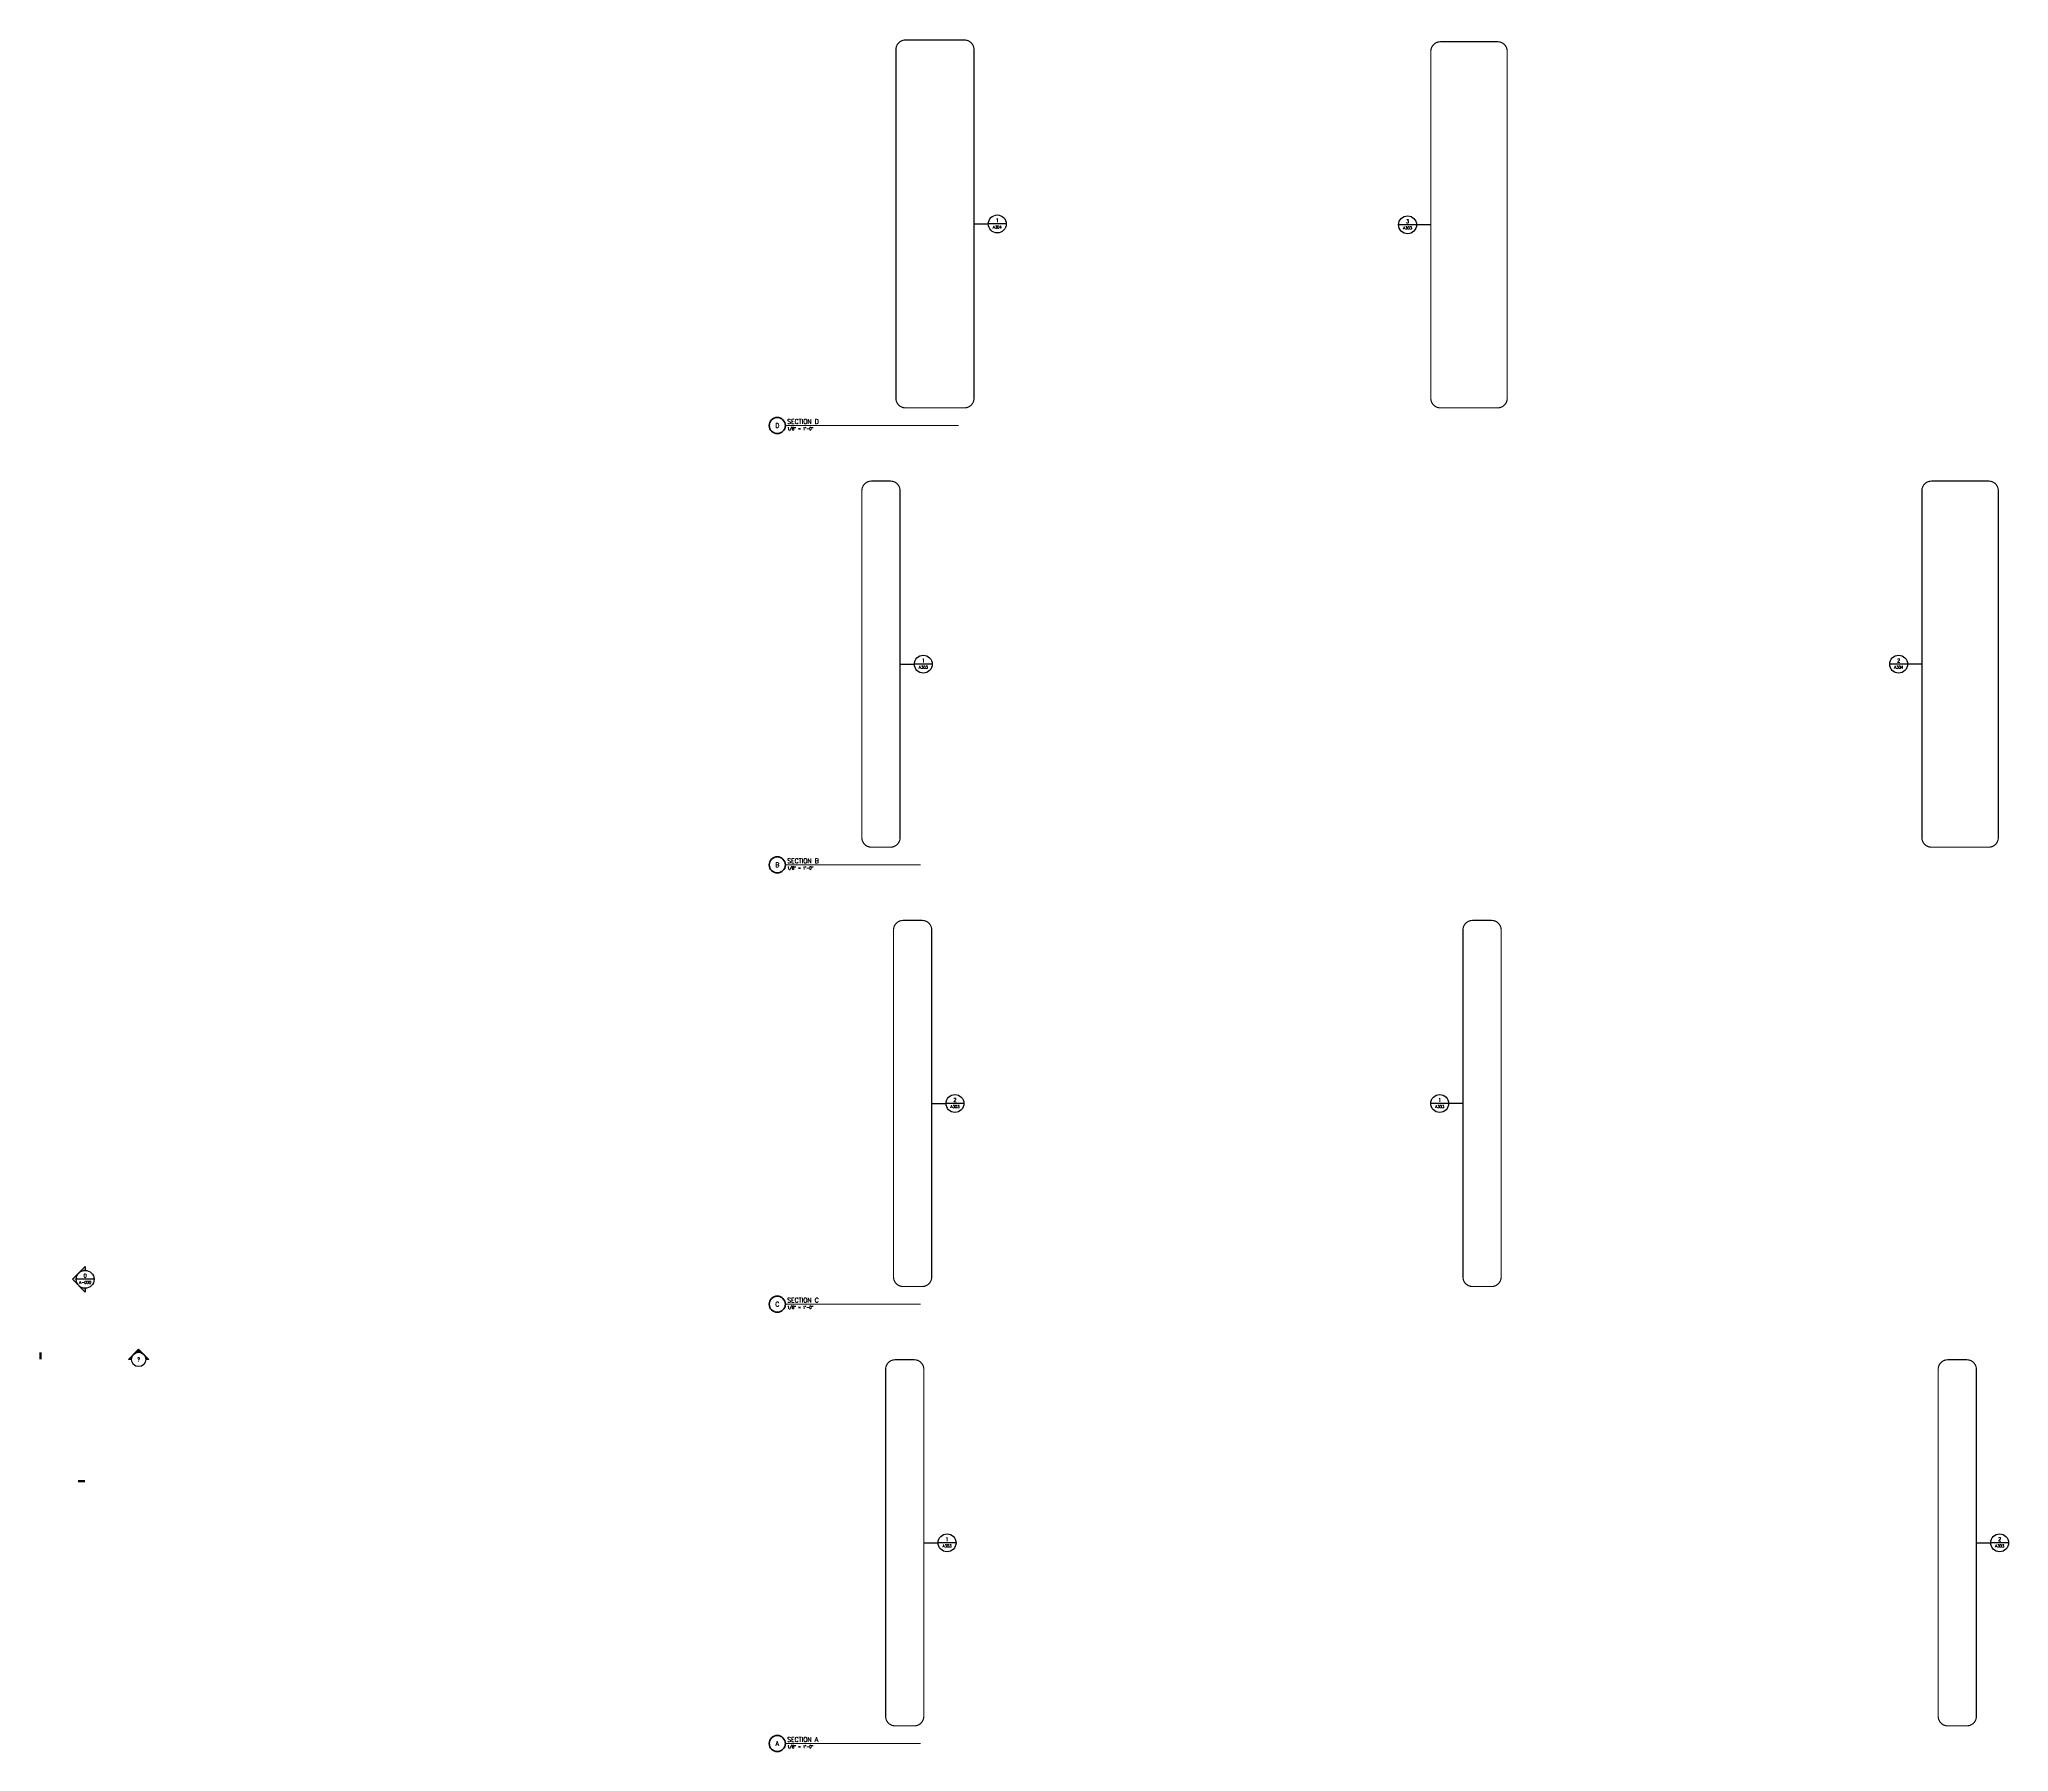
# Model space of a CAD drawing. Header units: inches. Extents: x 1871 to 6822, y -86 to 4217.
import ezdxf
from ezdxf.enums import TextEntityAlignment as Align

# ---------------------------------------------------------------- set-up
doc = ezdxf.new("R2010")
doc.units = ezdxf.units.IN
doc.header["$LTSCALE"] = 0.5
doc.header["$MEASUREMENT"] = 0
doc.linetypes.add('DASHED2', pattern=[0.375, 0.25, -0.125])
doc.layers.get('0').update_dxf_attribs({"lineweight": 18})
doc.layers.add('A-Detl-Iden', color=151, linetype='Continuous', lineweight=25)
doc.layers.add('G-Anno-Ttlb', color=213, linetype='Continuous', lineweight=50)
doc.styles.add('Arch-Dim', font='romans.shx', dxfattribs={"width": 0.75})
doc.styles.add('RomanS', font='romans.shx')
doc.dimstyles.new('Aec-Arch-I-96', dxfattribs={"dimscale": 96, "dimtxt": 0.09375, "dimasz": 0.0625, "dimexe": 0.0625, "dimexo": 0.0625, "dimgap": 0.03125, "dimtad": 1, "dimdec": 4, "dimzin": 3, "dimdsep": 46, "dimlunit": 4, "dimtxsty": 'Arch-Dim', "dimblk": 'ARCHTICK', "dimcen": 0.09375, "dimazin": 2, "dimtfac": 0.75, "dimtdec": 4, "dimtix": 1, "dimtmove": 2, "dimatfit": 2, "dimfxl": 1, "dimtolj": 1, "dimtzin": 0, "dimarcsym": 0})

# ---------------------------------------------------------------- blocks, each defined once
blk = doc.blocks.new('Anno_Section_A1')
at = {"color": 0, "linetype": 'ByBlock', "lineweight": -2}
blk.add_circle((0, 0), 2, dxfattribs=at)
at = {"color": 0, "linetype": 'ByBlock', "lineweight": -2, "style": 'RomanS'}
blk.add_attdef('NUMBER', text='', height=1, dxfattribs=at).set_placement((0, 0), align=Align.MIDDLE)
blk = doc.blocks.new('Anno_Arrow_A1')
at = {"linetype": 'ByBlock', "lineweight": -2}
h = blk.add_hatch(color=0, dxfattribs=at)
h.paths.add_polyline_path([(-1.41, 1.41), (-2.83, 0), (-2, 0, -0.198912)])
h.paths.add_polyline_path([(0, 2.83), (-1.41, 1.41, -0.414214), (1.41, 1.41)])
h.paths.add_polyline_path([(1.9, 0.93), (1.8, 0.88, -0.114349), (2, 0), (2.83, 0)])
h.paths.add_polyline_path([(1.41, 1.41, -0.082683), (1.8, 0.88), (1.9, 0.93)])
at = {"color": 0, "linetype": 'ByBlock', "lineweight": -2}
blk.add_lwpolyline([(-2, 0), (-2.83, 0), (0, 2.83), (2.83, 0), (2, 0)], dxfattribs=at)
blk = doc.blocks.new('Anno_Section_A2')
at = {"color": 0, "linetype": 'ByBlock', "lineweight": -2}
blk.add_line((2.5, 0), (-2.5, 0), dxfattribs=at)
blk.add_circle((0, 0), 2.5, dxfattribs=at)
at = {"color": 0, "linetype": 'ByBlock', "lineweight": -2, "style": 'RomanS'}
blk.add_attdef('NUMBER', text='', height=1, dxfattribs=at).set_placement((0, 0.5), align=Align.CENTER)
blk.add_attdef('SHEET', text='', height=0.75, dxfattribs=at).set_placement((0, -0.5), align=Align.TOP_CENTER)
blk = doc.blocks.new('Anno_Arrow_A2')
at = {"linetype": 'ByBlock', "lineweight": -2}
h = blk.add_hatch(color=0, dxfattribs=at)
h.paths.add_polyline_path([(-1.77, 1.77), (-3.54, 0), (-2.5, 0, -0.198912)])
h.paths.add_polyline_path([(0, 3.54), (-1.77, 1.77, -0.414214), (1.77, 1.77)])
h.paths.add_polyline_path([(2.37, 1.16), (2.25, 1.1, -0.114349), (2.5, 0), (3.54, 0)])
h.paths.add_polyline_path([(1.77, 1.77, -0.082683), (2.25, 1.1), (2.37, 1.16)])
at = {"color": 0, "linetype": 'ByBlock', "lineweight": -2}
blk.add_lwpolyline([(-2.5, 0), (-3.54, 0), (0, 3.54), (3.54, 0), (2.5, 0)], dxfattribs=at)
blk = doc.blocks.new('_ArchTick')
at = {"color": 0, "linetype": 'ByBlock', "const_width": 0.15}
blk.add_lwpolyline([(-0.5, -0.5), (0.5, 0.5)], dxfattribs=at)
blk = doc.blocks.new('Anno_Detail_A2')
at = {"color": 0, "linetype": 'ByBlock', "lineweight": -2}
blk.add_line((2.5, 0), (-2.5, 0), dxfattribs=at)
blk.add_circle((0, 0), 2.5, dxfattribs=at)
at = {"color": 0, "linetype": 'ByBlock', "lineweight": -2, "style": 'RomanS'}
blk.add_attdef('NUMBER', text='', height=1, dxfattribs=at).set_placement((0, 0.5), align=Align.CENTER)
blk.add_attdef('SHEET', text='', height=0.75, dxfattribs=at).set_placement((0, -0.5), align=Align.TOP_CENTER)
blk = doc.blocks.new('Anno_Title_A1')
at = {"color": 0, "linetype": 'ByBlock', "lineweight": -2}
blk.add_circle((0, 0), 2.25, dxfattribs=at)
blk.add_circle((0, 0), 2.25, dxfattribs=at)
at = {"color": 0, "linetype": 'ByBlock', "lineweight": -2, "style": 'RomanS'}
blk.add_attdef('NUMBER', text='', height=1.25, dxfattribs=at).set_placement((0, 0), align=Align.MIDDLE)
blk = doc.blocks.new('Anno_Title_T1')
at = {"color": 0, "linetype": 'ByBlock', "lineweight": -2, "style": 'RomanS'}
blk.add_attdef('TITLE', (2.75, 0.5), '', height=1.25, dxfattribs=at)
blk.add_attdef('SCALE', text='', height=0.75, dxfattribs=at).set_placement((2.75, -0.5), align=Align.TOP_LEFT)

msp = doc.modelspace()

# ---------------------------------------------------------------- linework, layer by layer
at = {"layer": 'A-Detl-Iden', "linetype": 'DASHED2', "const_width": 3, "flags": 128}
for points in [[(4024.2, 3314.9, 0.414214), (4048.2, 3290.9), (4196.5, 3290.9, 0.414214), (4220.5, 3314.9), (4220.5, 4191.3, 0.414214), (4196.5, 4215.3), (4048.2, 4215.3, 0.414214), (4024.2, 4191.3)], [(5369, 3314.9, 0.414214), (5393, 3290.9), (5537, 3290.9, 0.414214), (5561, 3314.9), (5561, 4186.9, 0.414214), (5537, 4210.9), (5393, 4210.9, 0.414214), (5369, 4186.9)], [(3938.6, 2210.9, 0.414214), (3962.6, 2186.9), (4010.6, 2186.9, 0.414214), (4034.6, 2210.9), (4034.6, 3082.9, 0.414214), (4010.6, 3106.9), (3962.6, 3106.9, 0.414214), (3938.6, 3082.9)], [(6603.6, 2210.9, 0.414214), (6627.6, 2186.9), (6771.6, 2186.9, 0.414214), (6795.6, 2210.9), (6795.6, 3082.9, 0.414214), (6771.6, 3106.9), (6627.6, 3106.9, 0.414214), (6603.6, 3082.9)], [(4018.2, 1106.9, 0.414214), (4042.2, 1082.9), (4090.2, 1082.9, 0.414214), (4114.2, 1106.9), (4114.2, 1978.9, 0.414214), (4090.2, 2002.9), (4042.2, 2002.9, 0.414214), (4018.2, 1978.9)], [(5449.8, 1106.9, 0.414214), (5473.8, 1082.9), (5521.8, 1082.9, 0.414214), (5545.8, 1106.9), (5545.8, 1978.9, 0.414214), (5521.8, 2002.9), (5473.8, 2002.9, 0.414214), (5449.8, 1978.9)], [(3998.3, 2.9, 0.414214), (4022.3, -21.1), (4070.3, -21.1, 0.414214), (4094.3, 2.9), (4094.3, 874.9, 0.414214), (4070.3, 898.9), (4022.3, 898.9, 0.414214), (3998.3, 874.9)], [(6644.5, 2.9, 0.414214), (6668.5, -21.1), (6716.5, -21.1, 0.414214), (6740.5, 2.9), (6740.5, 874.9, 0.414214), (6716.5, 898.9), (6668.5, 898.9, 0.414214), (6644.5, 874.9)]]:
    msp.add_lwpolyline(points, format="xyb", close=True, dxfattribs=at)
at = {"layer": 'A-Detl-Iden'}
for points in [[(1967.9, 594, 6, 6, 0), (1985.9, 594, 0, 0, 0), (1985.9, 1078.5, 0, 0, 0)], [(1873.9, 917.8, 6, 6, 0), (1873.9, 899.8, 0, 0, 0), (2102.4, 899.8, 0, 0, 0)], [(1873.9, 917.8, 6, 6, 0), (1873.9, 899.8, 0, 0, 0)], [(1967.9, 594, 6, 6, 0), (1985.9, 594, 0, 0, 0)]]:
    msp.add_lwpolyline(points, format="xyseb", dxfattribs=at)
at = {"layer": 'G-Anno-Ttlb'}
for points in [[(3746.2, 3246.5, 2.4, 2.4, 0), (4182, 3246.5, 2.4, 2.4, 0)], [(3746.2, 2142.5, 2.4, 2.4, 0), (4086, 2142.5, 2.4, 2.4, 0)], [(3746.2, 1038.5, 2.4, 2.4, 0), (4086, 1038.5, 2.4, 2.4, 0)], [(3746.2, -65.5, 2.4, 2.4, 0), (4086, -65.5, 2.4, 2.4, 0)]]:
    msp.add_lwpolyline(points, format="xyseb", dxfattribs=at)

# ---------------------------------------------------------------- block references
at = {"layer": 'A-Detl-Iden'}
ref = msp.add_blockref('Anno_Detail_A2', (4279, 3753.1), dxfattribs=dict(at, xscale=9, yscale=9, zscale=9))
ref.add_attrib('SHEET', 'A304', dxfattribs={"layer": '0', "color": 0, "linetype": 'ByBlock', "lineweight": -2, "height": 6.75, "style": 'Arch-Dim'}).set_placement((4279, 3748.6), align=Align.TOP_CENTER)
ref.add_attrib('NUMBER', '1', dxfattribs={"layer": '0', "color": 0, "linetype": 'ByBlock', "lineweight": -2, "height": 9, "style": 'Arch-Dim'}).set_placement((4279, 3757.6), align=Align.CENTER)
ref = msp.add_blockref('Anno_Detail_A2', (5310.5, 3750.9), dxfattribs=dict(at, xscale=9, yscale=9, zscale=9))
ref.add_attrib('SHEET', 'A303', dxfattribs={"layer": '0', "color": 0, "linetype": 'ByBlock', "lineweight": -2, "height": 6.75, "style": 'Arch-Dim'}).set_placement((5310.5, 3746.4), align=Align.TOP_CENTER)
ref.add_attrib('NUMBER', '3', dxfattribs={"layer": '0', "color": 0, "linetype": 'ByBlock', "lineweight": -2, "height": 9, "style": 'Arch-Dim'}).set_placement((5310.5, 3755.4), align=Align.CENTER)
ref = msp.add_blockref('Anno_Detail_A2', (4093.1, 2646.9), dxfattribs=dict(at, xscale=9, yscale=9, zscale=9))
ref.add_attrib('SHEET', 'A303', dxfattribs={"layer": '0', "color": 0, "linetype": 'ByBlock', "lineweight": -2, "height": 6.75, "style": 'Arch-Dim'}).set_placement((4093.1, 2642.4), align=Align.TOP_CENTER)
ref.add_attrib('NUMBER', '1', dxfattribs={"layer": '0', "color": 0, "linetype": 'ByBlock', "lineweight": -2, "height": 9, "style": 'Arch-Dim'}).set_placement((4093.1, 2651.4), align=Align.CENTER)
ref = msp.add_blockref('Anno_Detail_A2', (6545.1, 2646.9), dxfattribs=dict(at, xscale=9, yscale=9, zscale=9))
ref.add_attrib('SHEET', 'A304', dxfattribs={"layer": '0', "color": 0, "linetype": 'ByBlock', "lineweight": -2, "height": 6.75, "style": 'Arch-Dim'}).set_placement((6545.1, 2642.4), align=Align.TOP_CENTER)
ref.add_attrib('NUMBER', '2', dxfattribs={"layer": '0', "color": 0, "linetype": 'ByBlock', "lineweight": -2, "height": 9, "style": 'Arch-Dim'}).set_placement((6545.1, 2651.4), align=Align.CENTER)
ref = msp.add_blockref('Anno_Detail_A2', (4172.7, 1542.9), dxfattribs=dict(at, xscale=9, yscale=9, zscale=9))
ref.add_attrib('SHEET', 'A303', dxfattribs={"layer": '0', "color": 0, "linetype": 'ByBlock', "lineweight": -2, "height": 6.75, "style": 'Arch-Dim'}).set_placement((4172.7, 1538.4), align=Align.TOP_CENTER)
ref.add_attrib('NUMBER', '2', dxfattribs={"layer": '0', "color": 0, "linetype": 'ByBlock', "lineweight": -2, "height": 9, "style": 'Arch-Dim'}).set_placement((4172.7, 1547.4), align=Align.CENTER)
ref = msp.add_blockref('Anno_Detail_A2', (5391.3, 1542.9), dxfattribs=dict(at, xscale=9, yscale=9, zscale=9))
ref.add_attrib('SHEET', 'A303', dxfattribs={"layer": '0', "color": 0, "linetype": 'ByBlock', "lineweight": -2, "height": 6.75, "style": 'Arch-Dim'}).set_placement((5391.3, 1538.4), align=Align.TOP_CENTER)
ref.add_attrib('NUMBER', '1', dxfattribs={"layer": '0', "color": 0, "linetype": 'ByBlock', "lineweight": -2, "height": 9, "style": 'Arch-Dim'}).set_placement((5391.3, 1547.4), align=Align.CENTER)
at = {"layer": 'A-Detl-Iden', "xscale": 9, "yscale": 9, "zscale": 9, "rotation": 90}
msp.add_blockref('Anno_Arrow_A2', (1985.9, 1101), dxfattribs=at)
at = {"layer": 'A-Detl-Iden'}
ref = msp.add_blockref('Anno_Section_A2', (1985.9, 1101), dxfattribs=dict(at, xscale=9, yscale=9, zscale=9))
ref.add_attrib('SHEET', 'A-000', dxfattribs={"layer": '0', "color": 0, "linetype": 'ByBlock', "lineweight": -2, "height": 6.75, "style": 'Arch-Dim'}).set_placement((1985.9, 1096.5), align=Align.TOP_CENTER)
ref.add_attrib('NUMBER', '0', dxfattribs={"layer": '0', "color": 0, "linetype": 'ByBlock', "lineweight": -2, "height": 9, "style": 'Arch-Dim'}).set_placement((1985.9, 1105.5), align=Align.CENTER)
at = {"layer": 'A-Detl-Iden', "xscale": 9, "yscale": 9, "zscale": 9}
msp.add_blockref('Anno_Arrow_A1', (2120.4, 899.8), dxfattribs=at)
at = {"layer": 'A-Detl-Iden'}
ref = msp.add_blockref('Anno_Section_A1', (2120.4, 899.8), dxfattribs=dict(at, xscale=9, yscale=9, zscale=9))
ref.add_attrib('NUMBER', '?', dxfattribs={"layer": '0', "color": 0, "linetype": 'ByBlock', "lineweight": -2, "height": 9, "style": 'Arch-Dim'}).set_placement((2120.4, 899.8), align=Align.MIDDLE)
ref = msp.add_blockref('Anno_Detail_A2', (4152.8, 438.9), dxfattribs=dict(at, xscale=9, yscale=9, zscale=9))
ref.add_attrib('SHEET', 'A303', dxfattribs={"layer": '0', "color": 0, "linetype": 'ByBlock', "lineweight": -2, "height": 6.75, "style": 'Arch-Dim'}).set_placement((4152.8, 434.4), align=Align.TOP_CENTER)
ref.add_attrib('NUMBER', '1', dxfattribs={"layer": '0', "color": 0, "linetype": 'ByBlock', "lineweight": -2, "height": 9, "style": 'Arch-Dim'}).set_placement((4152.8, 443.4), align=Align.CENTER)
ref = msp.add_blockref('Anno_Detail_A2', (6799, 438.9), dxfattribs=dict(at, xscale=9, yscale=9, zscale=9))
ref.add_attrib('SHEET', 'A303', dxfattribs={"layer": '0', "color": 0, "linetype": 'ByBlock', "lineweight": -2, "height": 6.75, "style": 'Arch-Dim'}).set_placement((6799, 434.4), align=Align.TOP_CENTER)
ref.add_attrib('NUMBER', '2', dxfattribs={"layer": '0', "color": 0, "linetype": 'ByBlock', "lineweight": -2, "height": 9, "style": 'Arch-Dim'}).set_placement((6799, 443.4), align=Align.CENTER)
at = {"layer": 'G-Anno-Ttlb'}
ref = msp.add_blockref('Anno_Title_A1', (3726, 3246.5), dxfattribs=dict(at, xscale=9, yscale=9, zscale=9))
ref.add_attrib('NUMBER', 'D', dxfattribs={"layer": '0', "color": 0, "linetype": 'ByBlock', "lineweight": -2, "height": 11.2, "style": 'Arch-Dim'}).set_placement((3726, 3246.5), align=Align.MIDDLE)
ref = msp.add_blockref('Anno_Title_T1', (3726, 3246.5), dxfattribs=dict(at, xscale=9, yscale=9, zscale=9))
ref.add_attrib('SCALE', '1/8" = 1\'-0"', dxfattribs={"layer": '0', "color": 0, "linetype": 'ByBlock', "lineweight": -2, "height": 6.75, "style": 'Arch-Dim'}).set_placement((3750.7, 3242), align=Align.TOP_LEFT)
ref.add_attrib('TITLE', 'SECTION D', (3750.7, 3251), dxfattribs={"layer": '0', "color": 0, "linetype": 'ByBlock', "lineweight": -2, "height": 11.25, "style": 'Arch-Dim'})
ref = msp.add_blockref('Anno_Title_A1', (3726, 2142.5), dxfattribs=dict(at, xscale=9, yscale=9, zscale=9))
ref.add_attrib('NUMBER', 'B', dxfattribs={"layer": '0', "color": 0, "linetype": 'ByBlock', "lineweight": -2, "height": 11.2, "style": 'Arch-Dim'}).set_placement((3726, 2142.5), align=Align.MIDDLE)
ref = msp.add_blockref('Anno_Title_T1', (3726, 2142.5), dxfattribs=dict(at, xscale=9, yscale=9, zscale=9))
ref.add_attrib('SCALE', '1/8" = 1\'-0"', dxfattribs={"layer": '0', "color": 0, "linetype": 'ByBlock', "lineweight": -2, "height": 6.75, "style": 'Arch-Dim'}).set_placement((3750.7, 2138), align=Align.TOP_LEFT)
ref.add_attrib('TITLE', 'SECTION B', (3750.7, 2147), dxfattribs={"layer": '0', "color": 0, "linetype": 'ByBlock', "lineweight": -2, "height": 11.25, "style": 'Arch-Dim'})
ref = msp.add_blockref('Anno_Title_A1', (3726, 1038.5), dxfattribs=dict(at, xscale=9, yscale=9, zscale=9))
ref.add_attrib('NUMBER', 'C', dxfattribs={"layer": '0', "color": 0, "linetype": 'ByBlock', "lineweight": -2, "height": 11.2, "style": 'Arch-Dim'}).set_placement((3726, 1038.5), align=Align.MIDDLE)
ref = msp.add_blockref('Anno_Title_T1', (3726, 1038.5), dxfattribs=dict(at, xscale=9, yscale=9, zscale=9))
ref.add_attrib('SCALE', '1/8" = 1\'-0"', dxfattribs={"layer": '0', "color": 0, "linetype": 'ByBlock', "lineweight": -2, "height": 6.75, "style": 'Arch-Dim'}).set_placement((3750.7, 1034), align=Align.TOP_LEFT)
ref.add_attrib('TITLE', 'SECTION C', (3750.7, 1043), dxfattribs={"layer": '0', "color": 0, "linetype": 'ByBlock', "lineweight": -2, "height": 11.25, "style": 'Arch-Dim'})
ref = msp.add_blockref('Anno_Title_A1', (3726, -65.5), dxfattribs=dict(at, xscale=9, yscale=9, zscale=9))
ref.add_attrib('NUMBER', 'A', dxfattribs={"layer": '0', "color": 0, "linetype": 'ByBlock', "lineweight": -2, "height": 11.2, "style": 'Arch-Dim'}).set_placement((3726, -65.5), align=Align.MIDDLE)
ref = msp.add_blockref('Anno_Title_T1', (3726, -65.5), dxfattribs=dict(at, xscale=9, yscale=9, zscale=9))
ref.add_attrib('SCALE', '1/8" = 1\'-0"', dxfattribs={"layer": '0', "color": 0, "linetype": 'ByBlock', "lineweight": -2, "height": 6.75, "style": 'Arch-Dim'}).set_placement((3750.7, -70), align=Align.TOP_LEFT)
ref.add_attrib('TITLE', 'SECTION A', (3750.7, -61), dxfattribs={"layer": '0', "color": 0, "linetype": 'ByBlock', "lineweight": -2, "height": 11.25, "style": 'Arch-Dim'})

# ---------------------------------------------------------------- leaders
at = {"layer": 'A-Detl-Iden', "has_arrowhead": 0}
for points in [[(4220.5, 3753.1), (4256.5, 3753.1)], [(5369, 3750.9), (5333, 3750.9)], [(4034.6, 2646.9), (4070.6, 2646.9)], [(6603.6, 2646.9), (6567.6, 2646.9)], [(4114.2, 1542.9), (4150.2, 1542.9)], [(5449.8, 1542.9), (5413.8, 1542.9)], [(4094.3, 438.9), (4130.3, 438.9)], [(6740.5, 438.9), (6776.5, 438.9)]]:
    msp.add_leader(points, dimstyle='Aec-Arch-I-96', dxfattribs=at)

doc.saveas('drawing.dxf')
